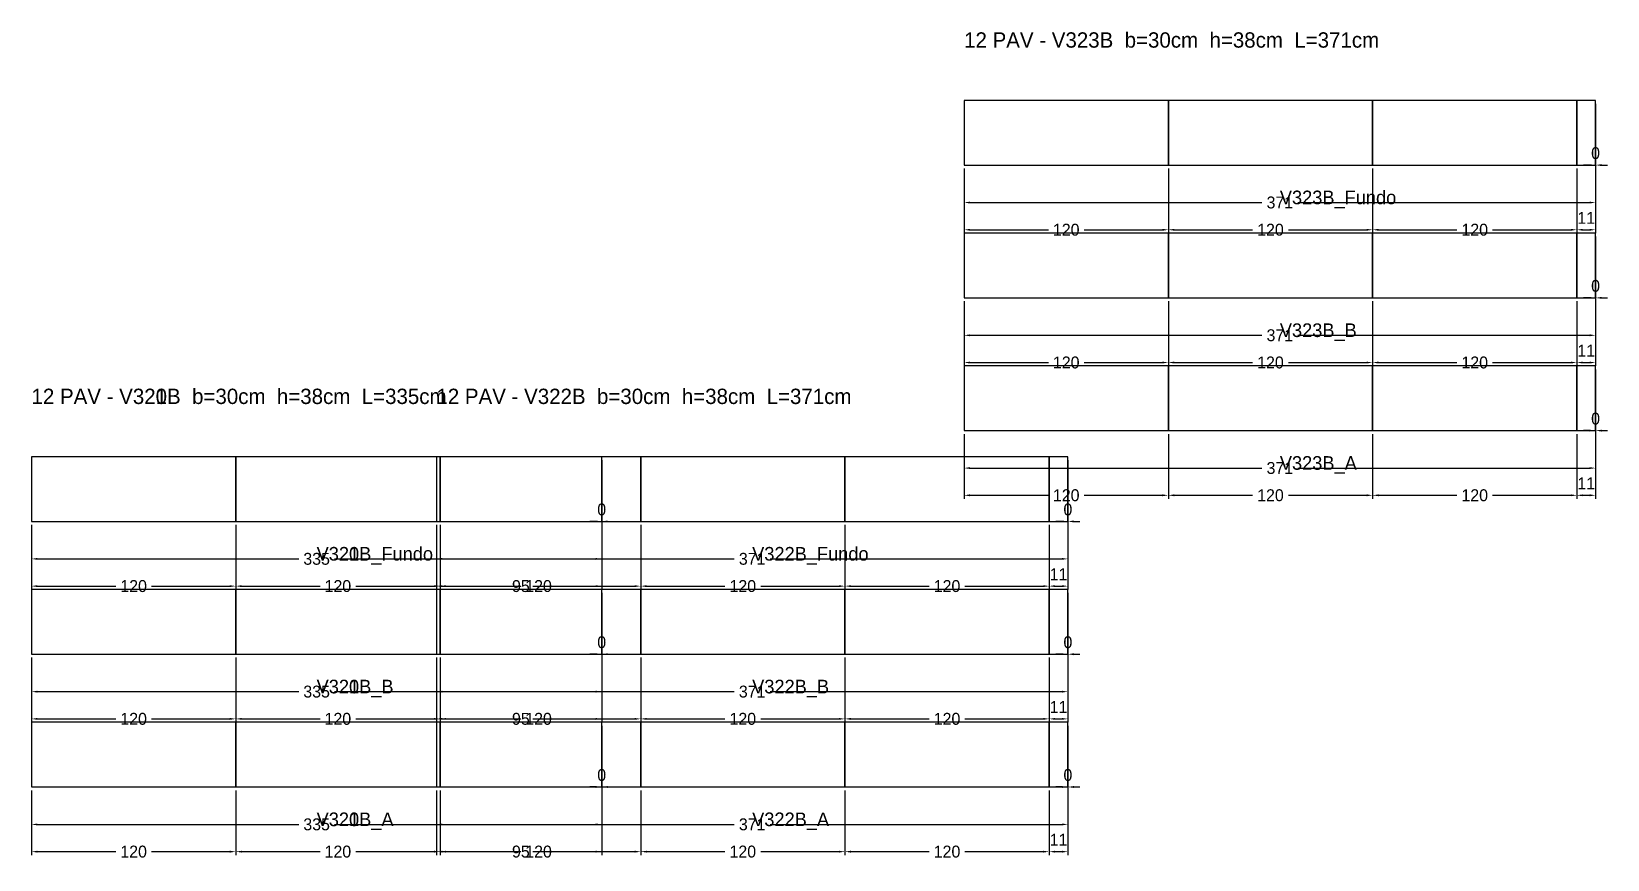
# Model space of a CAD drawing. Header units: metres. Extents: x 180 to 6304, y -9808 to 1664.
# Drawn here: x 2466 to 3392, y 437 to 924 of the extents above; entities that cross this region are included whole.
import ezdxf

# ---------------------------------------------------------------- set-up
doc = ezdxf.new("R2010")
doc.units = ezdxf.units.M
doc.layers.add('COTA', color=3, linetype='Continuous')
doc.dimstyles.new('COTA_VIG', dxfattribs={"dimtxt": 7, "dimasz": 3.5, "dimexe": 2, "dimexo": 2, "dimgap": 1.5, "dimtad": 1, "dimdec": 1, "dimcen": 2.5, "dimclrd": 3, "dimclre": 3, "dimclrt": 3, "dimazin": 3, "dimtfac": 1, "dimtmove": 0, "dimatfit": 3})

msp = doc.modelspace()

# ---------------------------------------------------------------- texts
at = {"layer": 'NOMENCLATURA', "char_height": 9, "attachment_point": 1}
for s, insert in [('12 PAV - V323B  b=30cm  h=38cm  L=371cm', (3014.14, 923.17)), ('12 PAV - V320B  b=30cm  h=38cm  L=335cm', (2466.21, 713.81)), ('12 PAV - V321B  b=30cm  h=38cm  L=335cm', (2466.21, 713.81)), ('12 PAV - V322B  b=30cm  h=38cm  L=371cm', (2704.11, 713.81))]:
    msp.add_mtext(s, dxfattribs=dict(at, insert=insert))
at = {"layer": 'Texto Secao', "char_height": 8, "attachment_point": 1}
for s, insert in [('V323B_Fundo', (3199.64, 830.17)), ('V323B_B', (3199.64, 752.17)), ('V323B_A', (3199.64, 674.17)), ('V320B_Fundo', (2633.71, 620.81)), ('V321B_Fundo', (2633.71, 620.81)), ('V322B_Fundo', (2889.61, 620.81)), ('V320B_B', (2633.71, 542.81)), ('V321B_B', (2633.71, 542.81)), ('V322B_B', (2889.61, 542.81)), ('V320B_A', (2633.71, 464.81)), ('V321B_A', (2633.71, 464.81)), ('V322B_A', (2889.61, 464.81))]:
    msp.add_mtext(s, dxfattribs=dict(at, insert=insert))

# ---------------------------------------------------------------- blocks, each defined once
blk = doc.blocks.new('_CLOSEDFILLED')
at = {"color": 0, "linetype": 'BYBLOCK'}
blk.add_solid([(-1, 0.16), (0, 0), (-1, -0.16)], dxfattribs=at)
blk = doc.blocks.new('*D133')
at = {"color": 3}
for p, q in [((2466.21, 477.81), (2466.21, 455.81)), ((2801.21, 477.81), (2801.21, 455.81)), ((2469.71, 457.81), (2623.21, 457.81)), ((2644.21, 457.81), (2797.71, 457.81))]:
    blk.add_line(p, q, dxfattribs=at)
at = {"layer": 'Defpoints'}
for p in [(2466.21, 479.81), (2801.21, 479.81), (2466.21, 457.81)]:
    blk.add_point(p, dxfattribs=at)
at = {"layer": 'COTA', "color": 3, "xscale": 3.5, "yscale": 3.5, "rotation": 180}
blk.add_blockref('_CLOSEDFILLED', (2466.21, 457.81), dxfattribs=at)
at = {"layer": 'COTA', "color": 3, "xscale": 3.5, "yscale": 3.5}
blk.add_blockref('_CLOSEDFILLED', (2801.21, 457.81), dxfattribs=at)
at = {"layer": 'COTA', "color": 3, "insert": (2633.71, 457.81), "char_height": 7, "attachment_point": 5}
blk.add_mtext('335', dxfattribs=at)
blk = doc.blocks.new('*D134')
at = {"color": 3}
for p, q in [((2466.21, 477.81), (2466.21, 439.81)), ((2586.21, 477.81), (2586.21, 439.81)), ((2469.71, 441.81), (2515.71, 441.81)), ((2536.71, 441.81), (2582.71, 441.81))]:
    blk.add_line(p, q, dxfattribs=at)
at = {"layer": 'Defpoints'}
for p in [(2466.21, 479.81), (2586.21, 479.81), (2466.21, 441.81)]:
    blk.add_point(p, dxfattribs=at)
at = {"layer": 'COTA', "color": 3, "xscale": 3.5, "yscale": 3.5, "rotation": 180}
blk.add_blockref('_CLOSEDFILLED', (2466.21, 441.81), dxfattribs=at)
at = {"layer": 'COTA', "color": 3, "xscale": 3.5, "yscale": 3.5}
blk.add_blockref('_CLOSEDFILLED', (2586.21, 441.81), dxfattribs=at)
at = {"layer": 'COTA', "color": 3, "insert": (2526.21, 441.81), "char_height": 7, "attachment_point": 5}
blk.add_mtext('120', dxfattribs=at)
blk = doc.blocks.new('*D135')
at = {"color": 3}
for p, q in [((2586.21, 477.81), (2586.21, 439.81)), ((2706.21, 477.81), (2706.21, 439.81)), ((2589.71, 441.81), (2635.71, 441.81)), ((2656.71, 441.81), (2702.71, 441.81))]:
    blk.add_line(p, q, dxfattribs=at)
at = {"layer": 'Defpoints'}
for p in [(2586.21, 479.81), (2706.21, 479.81), (2586.21, 441.81)]:
    blk.add_point(p, dxfattribs=at)
at = {"layer": 'COTA', "color": 3, "xscale": 3.5, "yscale": 3.5, "rotation": 180}
blk.add_blockref('_CLOSEDFILLED', (2586.21, 441.81), dxfattribs=at)
at = {"layer": 'COTA', "color": 3, "xscale": 3.5, "yscale": 3.5}
blk.add_blockref('_CLOSEDFILLED', (2706.21, 441.81), dxfattribs=at)
at = {"layer": 'COTA', "color": 3, "insert": (2646.21, 441.81), "char_height": 7, "attachment_point": 5}
blk.add_mtext('120', dxfattribs=at)
blk = doc.blocks.new('*D136')
at = {"color": 3}
for p, q in [((2706.21, 477.81), (2706.21, 439.81)), ((2801.21, 477.81), (2801.21, 439.81)), ((2709.71, 441.81), (2746.71, 441.81)), ((2760.71, 441.81), (2797.71, 441.81))]:
    blk.add_line(p, q, dxfattribs=at)
at = {"layer": 'Defpoints'}
for p in [(2706.21, 479.81), (2801.21, 479.81), (2706.21, 441.81)]:
    blk.add_point(p, dxfattribs=at)
at = {"layer": 'COTA', "color": 3, "xscale": 3.5, "yscale": 3.5, "rotation": 180}
blk.add_blockref('_CLOSEDFILLED', (2706.21, 441.81), dxfattribs=at)
at = {"layer": 'COTA', "color": 3, "xscale": 3.5, "yscale": 3.5}
blk.add_blockref('_CLOSEDFILLED', (2801.21, 441.81), dxfattribs=at)
at = {"layer": 'COTA', "color": 3, "insert": (2753.71, 441.81), "char_height": 7, "attachment_point": 5}
blk.add_mtext('95', dxfattribs=at)
blk = doc.blocks.new('*D138')
at = {"color": 3}
for p, q in [((2466.21, 555.81), (2466.21, 533.81)), ((2801.21, 555.81), (2801.21, 533.81)), ((2469.71, 535.81), (2623.21, 535.81)), ((2644.21, 535.81), (2797.71, 535.81))]:
    blk.add_line(p, q, dxfattribs=at)
at = {"layer": 'Defpoints'}
for p in [(2466.21, 557.81), (2801.21, 557.81), (2466.21, 535.81)]:
    blk.add_point(p, dxfattribs=at)
at = {"layer": 'COTA', "color": 3, "xscale": 3.5, "yscale": 3.5, "rotation": 180}
blk.add_blockref('_CLOSEDFILLED', (2466.21, 535.81), dxfattribs=at)
at = {"layer": 'COTA', "color": 3, "xscale": 3.5, "yscale": 3.5}
blk.add_blockref('_CLOSEDFILLED', (2801.21, 535.81), dxfattribs=at)
at = {"layer": 'COTA', "color": 3, "insert": (2633.71, 535.81), "char_height": 7, "attachment_point": 5}
blk.add_mtext('335', dxfattribs=at)
blk = doc.blocks.new('*D139')
at = {"color": 3}
for p, q in [((2466.21, 555.81), (2466.21, 517.81)), ((2586.21, 555.81), (2586.21, 517.81)), ((2469.71, 519.81), (2515.71, 519.81)), ((2536.71, 519.81), (2582.71, 519.81))]:
    blk.add_line(p, q, dxfattribs=at)
at = {"layer": 'Defpoints'}
for p in [(2466.21, 557.81), (2586.21, 557.81), (2466.21, 519.81)]:
    blk.add_point(p, dxfattribs=at)
at = {"layer": 'COTA', "color": 3, "xscale": 3.5, "yscale": 3.5, "rotation": 180}
blk.add_blockref('_CLOSEDFILLED', (2466.21, 519.81), dxfattribs=at)
at = {"layer": 'COTA', "color": 3, "xscale": 3.5, "yscale": 3.5}
blk.add_blockref('_CLOSEDFILLED', (2586.21, 519.81), dxfattribs=at)
at = {"layer": 'COTA', "color": 3, "insert": (2526.21, 519.81), "char_height": 7, "attachment_point": 5}
blk.add_mtext('120', dxfattribs=at)
blk = doc.blocks.new('*D140')
at = {"color": 3}
for p, q in [((2586.21, 555.81), (2586.21, 517.81)), ((2706.21, 555.81), (2706.21, 517.81)), ((2589.71, 519.81), (2635.71, 519.81)), ((2656.71, 519.81), (2702.71, 519.81))]:
    blk.add_line(p, q, dxfattribs=at)
at = {"layer": 'Defpoints'}
for p in [(2586.21, 557.81), (2706.21, 557.81), (2586.21, 519.81)]:
    blk.add_point(p, dxfattribs=at)
at = {"layer": 'COTA', "color": 3, "xscale": 3.5, "yscale": 3.5, "rotation": 180}
blk.add_blockref('_CLOSEDFILLED', (2586.21, 519.81), dxfattribs=at)
at = {"layer": 'COTA', "color": 3, "xscale": 3.5, "yscale": 3.5}
blk.add_blockref('_CLOSEDFILLED', (2706.21, 519.81), dxfattribs=at)
at = {"layer": 'COTA', "color": 3, "insert": (2646.21, 519.81), "char_height": 7, "attachment_point": 5}
blk.add_mtext('120', dxfattribs=at)
blk = doc.blocks.new('*D141')
at = {"color": 3}
for p, q in [((2706.21, 555.81), (2706.21, 517.81)), ((2801.21, 555.81), (2801.21, 517.81)), ((2709.71, 519.81), (2746.71, 519.81)), ((2760.71, 519.81), (2797.71, 519.81))]:
    blk.add_line(p, q, dxfattribs=at)
at = {"layer": 'Defpoints'}
for p in [(2706.21, 557.81), (2801.21, 557.81), (2706.21, 519.81)]:
    blk.add_point(p, dxfattribs=at)
at = {"layer": 'COTA', "color": 3, "xscale": 3.5, "yscale": 3.5, "rotation": 180}
blk.add_blockref('_CLOSEDFILLED', (2706.21, 519.81), dxfattribs=at)
at = {"layer": 'COTA', "color": 3, "xscale": 3.5, "yscale": 3.5}
blk.add_blockref('_CLOSEDFILLED', (2801.21, 519.81), dxfattribs=at)
at = {"layer": 'COTA', "color": 3, "insert": (2753.71, 519.81), "char_height": 7, "attachment_point": 5}
blk.add_mtext('95', dxfattribs=at)
blk = doc.blocks.new('*D143')
at = {"color": 3}
for p, q in [((2466.21, 633.81), (2466.21, 611.81)), ((2801.21, 633.81), (2801.21, 611.81)), ((2469.71, 613.81), (2623.21, 613.81)), ((2644.21, 613.81), (2797.71, 613.81))]:
    blk.add_line(p, q, dxfattribs=at)
at = {"layer": 'Defpoints'}
for p in [(2466.21, 635.81), (2801.21, 635.81), (2466.21, 613.81)]:
    blk.add_point(p, dxfattribs=at)
at = {"layer": 'COTA', "color": 3, "xscale": 3.5, "yscale": 3.5, "rotation": 180}
blk.add_blockref('_CLOSEDFILLED', (2466.21, 613.81), dxfattribs=at)
at = {"layer": 'COTA', "color": 3, "xscale": 3.5, "yscale": 3.5}
blk.add_blockref('_CLOSEDFILLED', (2801.21, 613.81), dxfattribs=at)
at = {"layer": 'COTA', "color": 3, "insert": (2633.71, 613.81), "char_height": 7, "attachment_point": 5}
blk.add_mtext('335', dxfattribs=at)
blk = doc.blocks.new('*D144')
at = {"color": 3}
for p, q in [((2466.21, 633.81), (2466.21, 595.81)), ((2586.21, 633.81), (2586.21, 595.81)), ((2469.71, 597.81), (2515.71, 597.81)), ((2536.71, 597.81), (2582.71, 597.81))]:
    blk.add_line(p, q, dxfattribs=at)
at = {"layer": 'Defpoints'}
for p in [(2466.21, 635.81), (2586.21, 635.81), (2466.21, 597.81)]:
    blk.add_point(p, dxfattribs=at)
at = {"layer": 'COTA', "color": 3, "xscale": 3.5, "yscale": 3.5, "rotation": 180}
blk.add_blockref('_CLOSEDFILLED', (2466.21, 597.81), dxfattribs=at)
at = {"layer": 'COTA', "color": 3, "xscale": 3.5, "yscale": 3.5}
blk.add_blockref('_CLOSEDFILLED', (2586.21, 597.81), dxfattribs=at)
at = {"layer": 'COTA', "color": 3, "insert": (2526.21, 597.81), "char_height": 7, "attachment_point": 5}
blk.add_mtext('120', dxfattribs=at)
blk = doc.blocks.new('*D145')
at = {"color": 3}
for p, q in [((2586.21, 633.81), (2586.21, 595.81)), ((2706.21, 633.81), (2706.21, 595.81)), ((2589.71, 597.81), (2635.71, 597.81)), ((2656.71, 597.81), (2702.71, 597.81))]:
    blk.add_line(p, q, dxfattribs=at)
at = {"layer": 'Defpoints'}
for p in [(2586.21, 635.81), (2706.21, 635.81), (2586.21, 597.81)]:
    blk.add_point(p, dxfattribs=at)
at = {"layer": 'COTA', "color": 3, "xscale": 3.5, "yscale": 3.5, "rotation": 180}
blk.add_blockref('_CLOSEDFILLED', (2586.21, 597.81), dxfattribs=at)
at = {"layer": 'COTA', "color": 3, "xscale": 3.5, "yscale": 3.5}
blk.add_blockref('_CLOSEDFILLED', (2706.21, 597.81), dxfattribs=at)
at = {"layer": 'COTA', "color": 3, "insert": (2646.21, 597.81), "char_height": 7, "attachment_point": 5}
blk.add_mtext('120', dxfattribs=at)
blk = doc.blocks.new('*D146')
at = {"color": 3}
for p, q in [((2706.21, 633.81), (2706.21, 595.81)), ((2801.21, 633.81), (2801.21, 595.81)), ((2709.71, 597.81), (2746.71, 597.81)), ((2760.71, 597.81), (2797.71, 597.81))]:
    blk.add_line(p, q, dxfattribs=at)
at = {"layer": 'Defpoints'}
for p in [(2706.21, 635.81), (2801.21, 635.81), (2706.21, 597.81)]:
    blk.add_point(p, dxfattribs=at)
at = {"layer": 'COTA', "color": 3, "xscale": 3.5, "yscale": 3.5, "rotation": 180}
blk.add_blockref('_CLOSEDFILLED', (2706.21, 597.81), dxfattribs=at)
at = {"layer": 'COTA', "color": 3, "xscale": 3.5, "yscale": 3.5}
blk.add_blockref('_CLOSEDFILLED', (2801.21, 597.81), dxfattribs=at)
at = {"layer": 'COTA', "color": 3, "insert": (2753.71, 597.81), "char_height": 7, "attachment_point": 5}
blk.add_mtext('95', dxfattribs=at)
blk = doc.blocks.new('*D148')
at = {"color": 3}
for p, q in [((2466.21, 477.81), (2466.21, 455.81)), ((2801.21, 477.81), (2801.21, 455.81)), ((2469.71, 457.81), (2623.21, 457.81)), ((2644.21, 457.81), (2797.71, 457.81))]:
    blk.add_line(p, q, dxfattribs=at)
at = {"layer": 'Defpoints'}
for p in [(2466.21, 479.81), (2801.21, 479.81), (2466.21, 457.81)]:
    blk.add_point(p, dxfattribs=at)
at = {"layer": 'COTA', "color": 3, "xscale": 3.5, "yscale": 3.5, "rotation": 180}
blk.add_blockref('_CLOSEDFILLED', (2466.21, 457.81), dxfattribs=at)
at = {"layer": 'COTA', "color": 3, "xscale": 3.5, "yscale": 3.5}
blk.add_blockref('_CLOSEDFILLED', (2801.21, 457.81), dxfattribs=at)
at = {"layer": 'COTA', "color": 3, "insert": (2633.71, 457.81), "char_height": 7, "attachment_point": 5}
blk.add_mtext('335', dxfattribs=at)
blk = doc.blocks.new('*D149')
at = {"color": 3}
for p, q in [((2466.21, 477.81), (2466.21, 439.81)), ((2586.21, 477.81), (2586.21, 439.81)), ((2469.71, 441.81), (2515.71, 441.81)), ((2536.71, 441.81), (2582.71, 441.81))]:
    blk.add_line(p, q, dxfattribs=at)
at = {"layer": 'Defpoints'}
for p in [(2466.21, 479.81), (2586.21, 479.81), (2466.21, 441.81)]:
    blk.add_point(p, dxfattribs=at)
at = {"layer": 'COTA', "color": 3, "xscale": 3.5, "yscale": 3.5, "rotation": 180}
blk.add_blockref('_CLOSEDFILLED', (2466.21, 441.81), dxfattribs=at)
at = {"layer": 'COTA', "color": 3, "xscale": 3.5, "yscale": 3.5}
blk.add_blockref('_CLOSEDFILLED', (2586.21, 441.81), dxfattribs=at)
at = {"layer": 'COTA', "color": 3, "insert": (2526.21, 441.81), "char_height": 7, "attachment_point": 5}
blk.add_mtext('120', dxfattribs=at)
blk = doc.blocks.new('*D150')
at = {"color": 3}
for p, q in [((2586.21, 477.81), (2586.21, 439.81)), ((2706.21, 477.81), (2706.21, 439.81)), ((2589.71, 441.81), (2635.71, 441.81)), ((2656.71, 441.81), (2702.71, 441.81))]:
    blk.add_line(p, q, dxfattribs=at)
at = {"layer": 'Defpoints'}
for p in [(2586.21, 479.81), (2706.21, 479.81), (2586.21, 441.81)]:
    blk.add_point(p, dxfattribs=at)
at = {"layer": 'COTA', "color": 3, "xscale": 3.5, "yscale": 3.5, "rotation": 180}
blk.add_blockref('_CLOSEDFILLED', (2586.21, 441.81), dxfattribs=at)
at = {"layer": 'COTA', "color": 3, "xscale": 3.5, "yscale": 3.5}
blk.add_blockref('_CLOSEDFILLED', (2706.21, 441.81), dxfattribs=at)
at = {"layer": 'COTA', "color": 3, "insert": (2646.21, 441.81), "char_height": 7, "attachment_point": 5}
blk.add_mtext('120', dxfattribs=at)
blk = doc.blocks.new('*D151')
at = {"color": 3}
for p, q in [((2706.21, 477.81), (2706.21, 439.81)), ((2801.21, 477.81), (2801.21, 439.81)), ((2709.71, 441.81), (2746.71, 441.81)), ((2760.71, 441.81), (2797.71, 441.81))]:
    blk.add_line(p, q, dxfattribs=at)
at = {"layer": 'Defpoints'}
for p in [(2706.21, 479.81), (2801.21, 479.81), (2706.21, 441.81)]:
    blk.add_point(p, dxfattribs=at)
at = {"layer": 'COTA', "color": 3, "xscale": 3.5, "yscale": 3.5, "rotation": 180}
blk.add_blockref('_CLOSEDFILLED', (2706.21, 441.81), dxfattribs=at)
at = {"layer": 'COTA', "color": 3, "xscale": 3.5, "yscale": 3.5}
blk.add_blockref('_CLOSEDFILLED', (2801.21, 441.81), dxfattribs=at)
at = {"layer": 'COTA', "color": 3, "insert": (2753.71, 441.81), "char_height": 7, "attachment_point": 5}
blk.add_mtext('95', dxfattribs=at)
blk = doc.blocks.new('*D153')
at = {"color": 3}
for p, q in [((2466.21, 555.81), (2466.21, 533.81)), ((2801.21, 555.81), (2801.21, 533.81)), ((2469.71, 535.81), (2623.21, 535.81)), ((2644.21, 535.81), (2797.71, 535.81))]:
    blk.add_line(p, q, dxfattribs=at)
at = {"layer": 'Defpoints'}
for p in [(2466.21, 557.81), (2801.21, 557.81), (2466.21, 535.81)]:
    blk.add_point(p, dxfattribs=at)
at = {"layer": 'COTA', "color": 3, "xscale": 3.5, "yscale": 3.5, "rotation": 180}
blk.add_blockref('_CLOSEDFILLED', (2466.21, 535.81), dxfattribs=at)
at = {"layer": 'COTA', "color": 3, "xscale": 3.5, "yscale": 3.5}
blk.add_blockref('_CLOSEDFILLED', (2801.21, 535.81), dxfattribs=at)
at = {"layer": 'COTA', "color": 3, "insert": (2633.71, 535.81), "char_height": 7, "attachment_point": 5}
blk.add_mtext('335', dxfattribs=at)
blk = doc.blocks.new('*D154')
at = {"color": 3}
for p, q in [((2466.21, 555.81), (2466.21, 517.81)), ((2586.21, 555.81), (2586.21, 517.81)), ((2469.71, 519.81), (2515.71, 519.81)), ((2536.71, 519.81), (2582.71, 519.81))]:
    blk.add_line(p, q, dxfattribs=at)
at = {"layer": 'Defpoints'}
for p in [(2466.21, 557.81), (2586.21, 557.81), (2466.21, 519.81)]:
    blk.add_point(p, dxfattribs=at)
at = {"layer": 'COTA', "color": 3, "xscale": 3.5, "yscale": 3.5, "rotation": 180}
blk.add_blockref('_CLOSEDFILLED', (2466.21, 519.81), dxfattribs=at)
at = {"layer": 'COTA', "color": 3, "xscale": 3.5, "yscale": 3.5}
blk.add_blockref('_CLOSEDFILLED', (2586.21, 519.81), dxfattribs=at)
at = {"layer": 'COTA', "color": 3, "insert": (2526.21, 519.81), "char_height": 7, "attachment_point": 5}
blk.add_mtext('120', dxfattribs=at)
blk = doc.blocks.new('*D155')
at = {"color": 3}
for p, q in [((2586.21, 555.81), (2586.21, 517.81)), ((2706.21, 555.81), (2706.21, 517.81)), ((2589.71, 519.81), (2635.71, 519.81)), ((2656.71, 519.81), (2702.71, 519.81))]:
    blk.add_line(p, q, dxfattribs=at)
at = {"layer": 'Defpoints'}
for p in [(2586.21, 557.81), (2706.21, 557.81), (2586.21, 519.81)]:
    blk.add_point(p, dxfattribs=at)
at = {"layer": 'COTA', "color": 3, "xscale": 3.5, "yscale": 3.5, "rotation": 180}
blk.add_blockref('_CLOSEDFILLED', (2586.21, 519.81), dxfattribs=at)
at = {"layer": 'COTA', "color": 3, "xscale": 3.5, "yscale": 3.5}
blk.add_blockref('_CLOSEDFILLED', (2706.21, 519.81), dxfattribs=at)
at = {"layer": 'COTA', "color": 3, "insert": (2646.21, 519.81), "char_height": 7, "attachment_point": 5}
blk.add_mtext('120', dxfattribs=at)
blk = doc.blocks.new('*D156')
at = {"color": 3}
for p, q in [((2706.21, 555.81), (2706.21, 517.81)), ((2801.21, 555.81), (2801.21, 517.81)), ((2709.71, 519.81), (2746.71, 519.81)), ((2760.71, 519.81), (2797.71, 519.81))]:
    blk.add_line(p, q, dxfattribs=at)
at = {"layer": 'Defpoints'}
for p in [(2706.21, 557.81), (2801.21, 557.81), (2706.21, 519.81)]:
    blk.add_point(p, dxfattribs=at)
at = {"layer": 'COTA', "color": 3, "xscale": 3.5, "yscale": 3.5, "rotation": 180}
blk.add_blockref('_CLOSEDFILLED', (2706.21, 519.81), dxfattribs=at)
at = {"layer": 'COTA', "color": 3, "xscale": 3.5, "yscale": 3.5}
blk.add_blockref('_CLOSEDFILLED', (2801.21, 519.81), dxfattribs=at)
at = {"layer": 'COTA', "color": 3, "insert": (2753.71, 519.81), "char_height": 7, "attachment_point": 5}
blk.add_mtext('95', dxfattribs=at)
blk = doc.blocks.new('*D158')
at = {"color": 3}
for p, q in [((2466.21, 633.81), (2466.21, 611.81)), ((2801.21, 633.81), (2801.21, 611.81)), ((2469.71, 613.81), (2623.21, 613.81)), ((2644.21, 613.81), (2797.71, 613.81))]:
    blk.add_line(p, q, dxfattribs=at)
at = {"layer": 'Defpoints'}
for p in [(2466.21, 635.81), (2801.21, 635.81), (2466.21, 613.81)]:
    blk.add_point(p, dxfattribs=at)
at = {"layer": 'COTA', "color": 3, "xscale": 3.5, "yscale": 3.5, "rotation": 180}
blk.add_blockref('_CLOSEDFILLED', (2466.21, 613.81), dxfattribs=at)
at = {"layer": 'COTA', "color": 3, "xscale": 3.5, "yscale": 3.5}
blk.add_blockref('_CLOSEDFILLED', (2801.21, 613.81), dxfattribs=at)
at = {"layer": 'COTA', "color": 3, "insert": (2633.71, 613.81), "char_height": 7, "attachment_point": 5}
blk.add_mtext('335', dxfattribs=at)
blk = doc.blocks.new('*D159')
at = {"color": 3}
for p, q in [((2466.21, 633.81), (2466.21, 595.81)), ((2586.21, 633.81), (2586.21, 595.81)), ((2469.71, 597.81), (2515.71, 597.81)), ((2536.71, 597.81), (2582.71, 597.81))]:
    blk.add_line(p, q, dxfattribs=at)
at = {"layer": 'Defpoints'}
for p in [(2466.21, 635.81), (2586.21, 635.81), (2466.21, 597.81)]:
    blk.add_point(p, dxfattribs=at)
at = {"layer": 'COTA', "color": 3, "xscale": 3.5, "yscale": 3.5, "rotation": 180}
blk.add_blockref('_CLOSEDFILLED', (2466.21, 597.81), dxfattribs=at)
at = {"layer": 'COTA', "color": 3, "xscale": 3.5, "yscale": 3.5}
blk.add_blockref('_CLOSEDFILLED', (2586.21, 597.81), dxfattribs=at)
at = {"layer": 'COTA', "color": 3, "insert": (2526.21, 597.81), "char_height": 7, "attachment_point": 5}
blk.add_mtext('120', dxfattribs=at)
blk = doc.blocks.new('*D160')
at = {"color": 3}
for p, q in [((2586.21, 633.81), (2586.21, 595.81)), ((2706.21, 633.81), (2706.21, 595.81)), ((2589.71, 597.81), (2635.71, 597.81)), ((2656.71, 597.81), (2702.71, 597.81))]:
    blk.add_line(p, q, dxfattribs=at)
at = {"layer": 'Defpoints'}
for p in [(2586.21, 635.81), (2706.21, 635.81), (2586.21, 597.81)]:
    blk.add_point(p, dxfattribs=at)
at = {"layer": 'COTA', "color": 3, "xscale": 3.5, "yscale": 3.5, "rotation": 180}
blk.add_blockref('_CLOSEDFILLED', (2586.21, 597.81), dxfattribs=at)
at = {"layer": 'COTA', "color": 3, "xscale": 3.5, "yscale": 3.5}
blk.add_blockref('_CLOSEDFILLED', (2706.21, 597.81), dxfattribs=at)
at = {"layer": 'COTA', "color": 3, "insert": (2646.21, 597.81), "char_height": 7, "attachment_point": 5}
blk.add_mtext('120', dxfattribs=at)
blk = doc.blocks.new('*D161')
at = {"color": 3}
for p, q in [((2706.21, 633.81), (2706.21, 595.81)), ((2801.21, 633.81), (2801.21, 595.81)), ((2709.71, 597.81), (2746.71, 597.81)), ((2760.71, 597.81), (2797.71, 597.81))]:
    blk.add_line(p, q, dxfattribs=at)
at = {"layer": 'Defpoints'}
for p in [(2706.21, 635.81), (2801.21, 635.81), (2706.21, 597.81)]:
    blk.add_point(p, dxfattribs=at)
at = {"layer": 'COTA', "color": 3, "xscale": 3.5, "yscale": 3.5, "rotation": 180}
blk.add_blockref('_CLOSEDFILLED', (2706.21, 597.81), dxfattribs=at)
at = {"layer": 'COTA', "color": 3, "xscale": 3.5, "yscale": 3.5}
blk.add_blockref('_CLOSEDFILLED', (2801.21, 597.81), dxfattribs=at)
at = {"layer": 'COTA', "color": 3, "insert": (2753.71, 597.81), "char_height": 7, "attachment_point": 5}
blk.add_mtext('95', dxfattribs=at)
blk = doc.blocks.new('*D187')
at = {"color": 3}
for p, q in [((2704.11, 477.81), (2704.11, 455.81)), ((3075.11, 477.81), (3075.11, 455.81)), ((2707.61, 457.81), (2879.11, 457.81)), ((2900.11, 457.81), (3071.61, 457.81))]:
    blk.add_line(p, q, dxfattribs=at)
at = {"layer": 'Defpoints'}
for p in [(2704.11, 479.81), (3075.11, 479.81), (2704.11, 457.81)]:
    blk.add_point(p, dxfattribs=at)
at = {"layer": 'COTA', "color": 3, "xscale": 3.5, "yscale": 3.5, "rotation": 180}
blk.add_blockref('_CLOSEDFILLED', (2704.11, 457.81), dxfattribs=at)
at = {"layer": 'COTA', "color": 3, "xscale": 3.5, "yscale": 3.5}
blk.add_blockref('_CLOSEDFILLED', (3075.11, 457.81), dxfattribs=at)
at = {"layer": 'COTA', "color": 3, "insert": (2889.61, 457.81), "char_height": 7, "attachment_point": 5}
blk.add_mtext('371', dxfattribs=at)
blk = doc.blocks.new('*D188')
at = {"color": 3}
for p, q in [((2704.11, 477.81), (2704.11, 439.81)), ((2824.11, 477.81), (2824.11, 439.81)), ((2707.61, 441.81), (2753.61, 441.81)), ((2774.61, 441.81), (2820.61, 441.81))]:
    blk.add_line(p, q, dxfattribs=at)
at = {"layer": 'Defpoints'}
for p in [(2704.11, 479.81), (2824.11, 479.81), (2704.11, 441.81)]:
    blk.add_point(p, dxfattribs=at)
at = {"layer": 'COTA', "color": 3, "xscale": 3.5, "yscale": 3.5, "rotation": 180}
blk.add_blockref('_CLOSEDFILLED', (2704.11, 441.81), dxfattribs=at)
at = {"layer": 'COTA', "color": 3, "xscale": 3.5, "yscale": 3.5}
blk.add_blockref('_CLOSEDFILLED', (2824.11, 441.81), dxfattribs=at)
at = {"layer": 'COTA', "color": 3, "insert": (2764.11, 441.81), "char_height": 7, "attachment_point": 5}
blk.add_mtext('120', dxfattribs=at)
blk = doc.blocks.new('*D189')
at = {"color": 3}
for p, q in [((2824.11, 477.81), (2824.11, 439.81)), ((2944.11, 477.81), (2944.11, 439.81)), ((2827.61, 441.81), (2873.61, 441.81)), ((2894.61, 441.81), (2940.61, 441.81))]:
    blk.add_line(p, q, dxfattribs=at)
at = {"layer": 'Defpoints'}
for p in [(2824.11, 479.81), (2944.11, 479.81), (2824.11, 441.81)]:
    blk.add_point(p, dxfattribs=at)
at = {"layer": 'COTA', "color": 3, "xscale": 3.5, "yscale": 3.5, "rotation": 180}
blk.add_blockref('_CLOSEDFILLED', (2824.11, 441.81), dxfattribs=at)
at = {"layer": 'COTA', "color": 3, "xscale": 3.5, "yscale": 3.5}
blk.add_blockref('_CLOSEDFILLED', (2944.11, 441.81), dxfattribs=at)
at = {"layer": 'COTA', "color": 3, "insert": (2884.11, 441.81), "char_height": 7, "attachment_point": 5}
blk.add_mtext('120', dxfattribs=at)
blk = doc.blocks.new('*D190')
at = {"color": 3}
for p, q in [((2944.11, 477.81), (2944.11, 439.81)), ((3064.11, 477.81), (3064.11, 439.81)), ((2947.61, 441.81), (2993.61, 441.81)), ((3014.61, 441.81), (3060.61, 441.81))]:
    blk.add_line(p, q, dxfattribs=at)
at = {"layer": 'Defpoints'}
for p in [(2944.11, 479.81), (3064.11, 479.81), (2944.11, 441.81)]:
    blk.add_point(p, dxfattribs=at)
at = {"layer": 'COTA', "color": 3, "xscale": 3.5, "yscale": 3.5, "rotation": 180}
blk.add_blockref('_CLOSEDFILLED', (2944.11, 441.81), dxfattribs=at)
at = {"layer": 'COTA', "color": 3, "xscale": 3.5, "yscale": 3.5}
blk.add_blockref('_CLOSEDFILLED', (3064.11, 441.81), dxfattribs=at)
at = {"layer": 'COTA', "color": 3, "insert": (3004.11, 441.81), "char_height": 7, "attachment_point": 5}
blk.add_mtext('120', dxfattribs=at)
blk = doc.blocks.new('*D193')
at = {"color": 3}
for p, q in [((2704.11, 555.81), (2704.11, 533.81)), ((3075.11, 555.81), (3075.11, 533.81)), ((2707.61, 535.81), (2879.11, 535.81)), ((2900.11, 535.81), (3071.61, 535.81))]:
    blk.add_line(p, q, dxfattribs=at)
at = {"layer": 'Defpoints'}
for p in [(2704.11, 557.81), (3075.11, 557.81), (2704.11, 535.81)]:
    blk.add_point(p, dxfattribs=at)
at = {"layer": 'COTA', "color": 3, "xscale": 3.5, "yscale": 3.5, "rotation": 180}
blk.add_blockref('_CLOSEDFILLED', (2704.11, 535.81), dxfattribs=at)
at = {"layer": 'COTA', "color": 3, "xscale": 3.5, "yscale": 3.5}
blk.add_blockref('_CLOSEDFILLED', (3075.11, 535.81), dxfattribs=at)
at = {"layer": 'COTA', "color": 3, "insert": (2889.61, 535.81), "char_height": 7, "attachment_point": 5}
blk.add_mtext('371', dxfattribs=at)
blk = doc.blocks.new('*D194')
at = {"color": 3}
for p, q in [((2704.11, 555.81), (2704.11, 517.81)), ((2824.11, 555.81), (2824.11, 517.81)), ((2707.61, 519.81), (2753.61, 519.81)), ((2774.61, 519.81), (2820.61, 519.81))]:
    blk.add_line(p, q, dxfattribs=at)
at = {"layer": 'Defpoints'}
for p in [(2704.11, 557.81), (2824.11, 557.81), (2704.11, 519.81)]:
    blk.add_point(p, dxfattribs=at)
at = {"layer": 'COTA', "color": 3, "xscale": 3.5, "yscale": 3.5, "rotation": 180}
blk.add_blockref('_CLOSEDFILLED', (2704.11, 519.81), dxfattribs=at)
at = {"layer": 'COTA', "color": 3, "xscale": 3.5, "yscale": 3.5}
blk.add_blockref('_CLOSEDFILLED', (2824.11, 519.81), dxfattribs=at)
at = {"layer": 'COTA', "color": 3, "insert": (2764.11, 519.81), "char_height": 7, "attachment_point": 5}
blk.add_mtext('120', dxfattribs=at)
blk = doc.blocks.new('*D195')
at = {"color": 3}
for p, q in [((2824.11, 555.81), (2824.11, 517.81)), ((2944.11, 555.81), (2944.11, 517.81)), ((2827.61, 519.81), (2873.61, 519.81)), ((2894.61, 519.81), (2940.61, 519.81))]:
    blk.add_line(p, q, dxfattribs=at)
at = {"layer": 'Defpoints'}
for p in [(2824.11, 557.81), (2944.11, 557.81), (2824.11, 519.81)]:
    blk.add_point(p, dxfattribs=at)
at = {"layer": 'COTA', "color": 3, "xscale": 3.5, "yscale": 3.5, "rotation": 180}
blk.add_blockref('_CLOSEDFILLED', (2824.11, 519.81), dxfattribs=at)
at = {"layer": 'COTA', "color": 3, "xscale": 3.5, "yscale": 3.5}
blk.add_blockref('_CLOSEDFILLED', (2944.11, 519.81), dxfattribs=at)
at = {"layer": 'COTA', "color": 3, "insert": (2884.11, 519.81), "char_height": 7, "attachment_point": 5}
blk.add_mtext('120', dxfattribs=at)
blk = doc.blocks.new('*D196')
at = {"color": 3}
for p, q in [((2944.11, 555.81), (2944.11, 517.81)), ((3064.11, 555.81), (3064.11, 517.81)), ((2947.61, 519.81), (2993.61, 519.81)), ((3014.61, 519.81), (3060.61, 519.81))]:
    blk.add_line(p, q, dxfattribs=at)
at = {"layer": 'Defpoints'}
for p in [(2944.11, 557.81), (3064.11, 557.81), (2944.11, 519.81)]:
    blk.add_point(p, dxfattribs=at)
at = {"layer": 'COTA', "color": 3, "xscale": 3.5, "yscale": 3.5, "rotation": 180}
blk.add_blockref('_CLOSEDFILLED', (2944.11, 519.81), dxfattribs=at)
at = {"layer": 'COTA', "color": 3, "xscale": 3.5, "yscale": 3.5}
blk.add_blockref('_CLOSEDFILLED', (3064.11, 519.81), dxfattribs=at)
at = {"layer": 'COTA', "color": 3, "insert": (3004.11, 519.81), "char_height": 7, "attachment_point": 5}
blk.add_mtext('120', dxfattribs=at)
blk = doc.blocks.new('*D199')
at = {"color": 3}
for p, q in [((2704.11, 633.81), (2704.11, 611.81)), ((3075.11, 633.81), (3075.11, 611.81)), ((2707.61, 613.81), (2879.11, 613.81)), ((2900.11, 613.81), (3071.61, 613.81))]:
    blk.add_line(p, q, dxfattribs=at)
at = {"layer": 'Defpoints'}
for p in [(2704.11, 635.81), (3075.11, 635.81), (2704.11, 613.81)]:
    blk.add_point(p, dxfattribs=at)
at = {"layer": 'COTA', "color": 3, "xscale": 3.5, "yscale": 3.5, "rotation": 180}
blk.add_blockref('_CLOSEDFILLED', (2704.11, 613.81), dxfattribs=at)
at = {"layer": 'COTA', "color": 3, "xscale": 3.5, "yscale": 3.5}
blk.add_blockref('_CLOSEDFILLED', (3075.11, 613.81), dxfattribs=at)
at = {"layer": 'COTA', "color": 3, "insert": (2889.61, 613.81), "char_height": 7, "attachment_point": 5}
blk.add_mtext('371', dxfattribs=at)
blk = doc.blocks.new('*D200')
at = {"color": 3}
for p, q in [((2704.11, 633.81), (2704.11, 595.81)), ((2824.11, 633.81), (2824.11, 595.81)), ((2707.61, 597.81), (2753.61, 597.81)), ((2774.61, 597.81), (2820.61, 597.81))]:
    blk.add_line(p, q, dxfattribs=at)
at = {"layer": 'Defpoints'}
for p in [(2704.11, 635.81), (2824.11, 635.81), (2704.11, 597.81)]:
    blk.add_point(p, dxfattribs=at)
at = {"layer": 'COTA', "color": 3, "xscale": 3.5, "yscale": 3.5, "rotation": 180}
blk.add_blockref('_CLOSEDFILLED', (2704.11, 597.81), dxfattribs=at)
at = {"layer": 'COTA', "color": 3, "xscale": 3.5, "yscale": 3.5}
blk.add_blockref('_CLOSEDFILLED', (2824.11, 597.81), dxfattribs=at)
at = {"layer": 'COTA', "color": 3, "insert": (2764.11, 597.81), "char_height": 7, "attachment_point": 5}
blk.add_mtext('120', dxfattribs=at)
blk = doc.blocks.new('*D201')
at = {"color": 3}
for p, q in [((2824.11, 633.81), (2824.11, 595.81)), ((2944.11, 633.81), (2944.11, 595.81)), ((2827.61, 597.81), (2873.61, 597.81)), ((2894.61, 597.81), (2940.61, 597.81))]:
    blk.add_line(p, q, dxfattribs=at)
at = {"layer": 'Defpoints'}
for p in [(2824.11, 635.81), (2944.11, 635.81), (2824.11, 597.81)]:
    blk.add_point(p, dxfattribs=at)
at = {"layer": 'COTA', "color": 3, "xscale": 3.5, "yscale": 3.5, "rotation": 180}
blk.add_blockref('_CLOSEDFILLED', (2824.11, 597.81), dxfattribs=at)
at = {"layer": 'COTA', "color": 3, "xscale": 3.5, "yscale": 3.5}
blk.add_blockref('_CLOSEDFILLED', (2944.11, 597.81), dxfattribs=at)
at = {"layer": 'COTA', "color": 3, "insert": (2884.11, 597.81), "char_height": 7, "attachment_point": 5}
blk.add_mtext('120', dxfattribs=at)
blk = doc.blocks.new('*D202')
at = {"color": 3}
for p, q in [((2944.11, 633.81), (2944.11, 595.81)), ((3064.11, 633.81), (3064.11, 595.81)), ((2947.61, 597.81), (2993.61, 597.81)), ((3014.61, 597.81), (3060.61, 597.81))]:
    blk.add_line(p, q, dxfattribs=at)
at = {"layer": 'Defpoints'}
for p in [(2944.11, 635.81), (3064.11, 635.81), (2944.11, 597.81)]:
    blk.add_point(p, dxfattribs=at)
at = {"layer": 'COTA', "color": 3, "xscale": 3.5, "yscale": 3.5, "rotation": 180}
blk.add_blockref('_CLOSEDFILLED', (2944.11, 597.81), dxfattribs=at)
at = {"layer": 'COTA', "color": 3, "xscale": 3.5, "yscale": 3.5}
blk.add_blockref('_CLOSEDFILLED', (3064.11, 597.81), dxfattribs=at)
at = {"layer": 'COTA', "color": 3, "insert": (3004.11, 597.81), "char_height": 7, "attachment_point": 5}
blk.add_mtext('120', dxfattribs=at)
blk = doc.blocks.new('*D229')
at = {"color": 3}
for p, q in [((3014.14, 687.17), (3014.14, 665.17)), ((3385.14, 687.17), (3385.14, 665.17)), ((3017.64, 667.17), (3189.14, 667.17)), ((3210.14, 667.17), (3381.64, 667.17))]:
    blk.add_line(p, q, dxfattribs=at)
at = {"layer": 'Defpoints'}
for p in [(3014.14, 689.17), (3385.14, 689.17), (3014.14, 667.17)]:
    blk.add_point(p, dxfattribs=at)
at = {"layer": 'COTA', "color": 3, "xscale": 3.5, "yscale": 3.5, "rotation": 180}
blk.add_blockref('_CLOSEDFILLED', (3014.14, 667.17), dxfattribs=at)
at = {"layer": 'COTA', "color": 3, "xscale": 3.5, "yscale": 3.5}
blk.add_blockref('_CLOSEDFILLED', (3385.14, 667.17), dxfattribs=at)
at = {"layer": 'COTA', "color": 3, "insert": (3199.64, 667.17), "char_height": 7, "attachment_point": 5}
blk.add_mtext('371', dxfattribs=at)
blk = doc.blocks.new('*D230')
at = {"color": 3}
for p, q in [((3014.14, 687.17), (3014.14, 649.17)), ((3134.14, 687.17), (3134.14, 649.17)), ((3017.64, 651.17), (3063.64, 651.17)), ((3084.64, 651.17), (3130.64, 651.17))]:
    blk.add_line(p, q, dxfattribs=at)
at = {"layer": 'Defpoints'}
for p in [(3014.14, 689.17), (3134.14, 689.17), (3014.14, 651.17)]:
    blk.add_point(p, dxfattribs=at)
at = {"layer": 'COTA', "color": 3, "xscale": 3.5, "yscale": 3.5, "rotation": 180}
blk.add_blockref('_CLOSEDFILLED', (3014.14, 651.17), dxfattribs=at)
at = {"layer": 'COTA', "color": 3, "xscale": 3.5, "yscale": 3.5}
blk.add_blockref('_CLOSEDFILLED', (3134.14, 651.17), dxfattribs=at)
at = {"layer": 'COTA', "color": 3, "insert": (3074.14, 651.17), "char_height": 7, "attachment_point": 5}
blk.add_mtext('120', dxfattribs=at)
blk = doc.blocks.new('*D231')
at = {"color": 3}
for p, q in [((3134.14, 687.17), (3134.14, 649.17)), ((3254.14, 687.17), (3254.14, 649.17)), ((3137.64, 651.17), (3183.64, 651.17)), ((3204.64, 651.17), (3250.64, 651.17))]:
    blk.add_line(p, q, dxfattribs=at)
at = {"layer": 'Defpoints'}
for p in [(3134.14, 689.17), (3254.14, 689.17), (3134.14, 651.17)]:
    blk.add_point(p, dxfattribs=at)
at = {"layer": 'COTA', "color": 3, "xscale": 3.5, "yscale": 3.5, "rotation": 180}
blk.add_blockref('_CLOSEDFILLED', (3134.14, 651.17), dxfattribs=at)
at = {"layer": 'COTA', "color": 3, "xscale": 3.5, "yscale": 3.5}
blk.add_blockref('_CLOSEDFILLED', (3254.14, 651.17), dxfattribs=at)
at = {"layer": 'COTA', "color": 3, "insert": (3194.14, 651.17), "char_height": 7, "attachment_point": 5}
blk.add_mtext('120', dxfattribs=at)
blk = doc.blocks.new('*D232')
at = {"color": 3}
for p, q in [((3254.14, 687.17), (3254.14, 649.17)), ((3374.14, 687.17), (3374.14, 649.17)), ((3257.64, 651.17), (3303.64, 651.17)), ((3324.64, 651.17), (3370.64, 651.17))]:
    blk.add_line(p, q, dxfattribs=at)
at = {"layer": 'Defpoints'}
for p in [(3254.14, 689.17), (3374.14, 689.17), (3254.14, 651.17)]:
    blk.add_point(p, dxfattribs=at)
at = {"layer": 'COTA', "color": 3, "xscale": 3.5, "yscale": 3.5, "rotation": 180}
blk.add_blockref('_CLOSEDFILLED', (3254.14, 651.17), dxfattribs=at)
at = {"layer": 'COTA', "color": 3, "xscale": 3.5, "yscale": 3.5}
blk.add_blockref('_CLOSEDFILLED', (3374.14, 651.17), dxfattribs=at)
at = {"layer": 'COTA', "color": 3, "insert": (3314.14, 651.17), "char_height": 7, "attachment_point": 5}
blk.add_mtext('120', dxfattribs=at)
blk = doc.blocks.new('*D235')
at = {"color": 3}
for p, q in [((3014.14, 765.17), (3014.14, 743.17)), ((3385.14, 765.17), (3385.14, 743.17)), ((3017.64, 745.17), (3189.14, 745.17)), ((3210.14, 745.17), (3381.64, 745.17))]:
    blk.add_line(p, q, dxfattribs=at)
at = {"layer": 'Defpoints'}
for p in [(3014.14, 767.17), (3385.14, 767.17), (3014.14, 745.17)]:
    blk.add_point(p, dxfattribs=at)
at = {"layer": 'COTA', "color": 3, "xscale": 3.5, "yscale": 3.5, "rotation": 180}
blk.add_blockref('_CLOSEDFILLED', (3014.14, 745.17), dxfattribs=at)
at = {"layer": 'COTA', "color": 3, "xscale": 3.5, "yscale": 3.5}
blk.add_blockref('_CLOSEDFILLED', (3385.14, 745.17), dxfattribs=at)
at = {"layer": 'COTA', "color": 3, "insert": (3199.64, 745.17), "char_height": 7, "attachment_point": 5}
blk.add_mtext('371', dxfattribs=at)
blk = doc.blocks.new('*D236')
at = {"color": 3}
for p, q in [((3014.14, 765.17), (3014.14, 727.17)), ((3134.14, 765.17), (3134.14, 727.17)), ((3017.64, 729.17), (3063.64, 729.17)), ((3084.64, 729.17), (3130.64, 729.17))]:
    blk.add_line(p, q, dxfattribs=at)
at = {"layer": 'Defpoints'}
for p in [(3014.14, 767.17), (3134.14, 767.17), (3014.14, 729.17)]:
    blk.add_point(p, dxfattribs=at)
at = {"layer": 'COTA', "color": 3, "xscale": 3.5, "yscale": 3.5, "rotation": 180}
blk.add_blockref('_CLOSEDFILLED', (3014.14, 729.17), dxfattribs=at)
at = {"layer": 'COTA', "color": 3, "xscale": 3.5, "yscale": 3.5}
blk.add_blockref('_CLOSEDFILLED', (3134.14, 729.17), dxfattribs=at)
at = {"layer": 'COTA', "color": 3, "insert": (3074.14, 729.17), "char_height": 7, "attachment_point": 5}
blk.add_mtext('120', dxfattribs=at)
blk = doc.blocks.new('*D237')
at = {"color": 3}
for p, q in [((3134.14, 765.17), (3134.14, 727.17)), ((3254.14, 765.17), (3254.14, 727.17)), ((3137.64, 729.17), (3183.64, 729.17)), ((3204.64, 729.17), (3250.64, 729.17))]:
    blk.add_line(p, q, dxfattribs=at)
at = {"layer": 'Defpoints'}
for p in [(3134.14, 767.17), (3254.14, 767.17), (3134.14, 729.17)]:
    blk.add_point(p, dxfattribs=at)
at = {"layer": 'COTA', "color": 3, "xscale": 3.5, "yscale": 3.5, "rotation": 180}
blk.add_blockref('_CLOSEDFILLED', (3134.14, 729.17), dxfattribs=at)
at = {"layer": 'COTA', "color": 3, "xscale": 3.5, "yscale": 3.5}
blk.add_blockref('_CLOSEDFILLED', (3254.14, 729.17), dxfattribs=at)
at = {"layer": 'COTA', "color": 3, "insert": (3194.14, 729.17), "char_height": 7, "attachment_point": 5}
blk.add_mtext('120', dxfattribs=at)
blk = doc.blocks.new('*D238')
at = {"color": 3}
for p, q in [((3254.14, 765.17), (3254.14, 727.17)), ((3374.14, 765.17), (3374.14, 727.17)), ((3257.64, 729.17), (3303.64, 729.17)), ((3324.64, 729.17), (3370.64, 729.17))]:
    blk.add_line(p, q, dxfattribs=at)
at = {"layer": 'Defpoints'}
for p in [(3254.14, 767.17), (3374.14, 767.17), (3254.14, 729.17)]:
    blk.add_point(p, dxfattribs=at)
at = {"layer": 'COTA', "color": 3, "xscale": 3.5, "yscale": 3.5, "rotation": 180}
blk.add_blockref('_CLOSEDFILLED', (3254.14, 729.17), dxfattribs=at)
at = {"layer": 'COTA', "color": 3, "xscale": 3.5, "yscale": 3.5}
blk.add_blockref('_CLOSEDFILLED', (3374.14, 729.17), dxfattribs=at)
at = {"layer": 'COTA', "color": 3, "insert": (3314.14, 729.17), "char_height": 7, "attachment_point": 5}
blk.add_mtext('120', dxfattribs=at)
blk = doc.blocks.new('*D241')
at = {"color": 3}
for p, q in [((3014.14, 843.17), (3014.14, 821.17)), ((3385.14, 843.17), (3385.14, 821.17)), ((3017.64, 823.17), (3189.14, 823.17)), ((3210.14, 823.17), (3381.64, 823.17))]:
    blk.add_line(p, q, dxfattribs=at)
at = {"layer": 'Defpoints'}
for p in [(3014.14, 845.17), (3385.14, 845.17), (3014.14, 823.17)]:
    blk.add_point(p, dxfattribs=at)
at = {"layer": 'COTA', "color": 3, "xscale": 3.5, "yscale": 3.5, "rotation": 180}
blk.add_blockref('_CLOSEDFILLED', (3014.14, 823.17), dxfattribs=at)
at = {"layer": 'COTA', "color": 3, "xscale": 3.5, "yscale": 3.5}
blk.add_blockref('_CLOSEDFILLED', (3385.14, 823.17), dxfattribs=at)
at = {"layer": 'COTA', "color": 3, "insert": (3199.64, 823.17), "char_height": 7, "attachment_point": 5}
blk.add_mtext('371', dxfattribs=at)
blk = doc.blocks.new('*D242')
at = {"color": 3}
for p, q in [((3014.14, 843.17), (3014.14, 805.17)), ((3134.14, 843.17), (3134.14, 805.17)), ((3017.64, 807.17), (3063.64, 807.17)), ((3084.64, 807.17), (3130.64, 807.17))]:
    blk.add_line(p, q, dxfattribs=at)
at = {"layer": 'Defpoints'}
for p in [(3014.14, 845.17), (3134.14, 845.17), (3014.14, 807.17)]:
    blk.add_point(p, dxfattribs=at)
at = {"layer": 'COTA', "color": 3, "xscale": 3.5, "yscale": 3.5, "rotation": 180}
blk.add_blockref('_CLOSEDFILLED', (3014.14, 807.17), dxfattribs=at)
at = {"layer": 'COTA', "color": 3, "xscale": 3.5, "yscale": 3.5}
blk.add_blockref('_CLOSEDFILLED', (3134.14, 807.17), dxfattribs=at)
at = {"layer": 'COTA', "color": 3, "insert": (3074.14, 807.17), "char_height": 7, "attachment_point": 5}
blk.add_mtext('120', dxfattribs=at)
blk = doc.blocks.new('*D243')
at = {"color": 3}
for p, q in [((3134.14, 843.17), (3134.14, 805.17)), ((3254.14, 843.17), (3254.14, 805.17)), ((3137.64, 807.17), (3183.64, 807.17)), ((3204.64, 807.17), (3250.64, 807.17))]:
    blk.add_line(p, q, dxfattribs=at)
at = {"layer": 'Defpoints'}
for p in [(3134.14, 845.17), (3254.14, 845.17), (3134.14, 807.17)]:
    blk.add_point(p, dxfattribs=at)
at = {"layer": 'COTA', "color": 3, "xscale": 3.5, "yscale": 3.5, "rotation": 180}
blk.add_blockref('_CLOSEDFILLED', (3134.14, 807.17), dxfattribs=at)
at = {"layer": 'COTA', "color": 3, "xscale": 3.5, "yscale": 3.5}
blk.add_blockref('_CLOSEDFILLED', (3254.14, 807.17), dxfattribs=at)
at = {"layer": 'COTA', "color": 3, "insert": (3194.14, 807.17), "char_height": 7, "attachment_point": 5}
blk.add_mtext('120', dxfattribs=at)
blk = doc.blocks.new('*D244')
at = {"color": 3}
for p, q in [((3254.14, 843.17), (3254.14, 805.17)), ((3374.14, 843.17), (3374.14, 805.17)), ((3257.64, 807.17), (3303.64, 807.17)), ((3324.64, 807.17), (3370.64, 807.17))]:
    blk.add_line(p, q, dxfattribs=at)
at = {"layer": 'Defpoints'}
for p in [(3254.14, 845.17), (3374.14, 845.17), (3254.14, 807.17)]:
    blk.add_point(p, dxfattribs=at)
at = {"layer": 'COTA', "color": 3, "xscale": 3.5, "yscale": 3.5, "rotation": 180}
blk.add_blockref('_CLOSEDFILLED', (3254.14, 807.17), dxfattribs=at)
at = {"layer": 'COTA', "color": 3, "xscale": 3.5, "yscale": 3.5}
blk.add_blockref('_CLOSEDFILLED', (3374.14, 807.17), dxfattribs=at)
at = {"layer": 'COTA', "color": 3, "insert": (3314.14, 807.17), "char_height": 7, "attachment_point": 5}
blk.add_mtext('120', dxfattribs=at)

# ---------------------------------------------------------------- dimensions: what is measured, and where the dimension line sits
at = {"layer": 'COTA'}
for base, p1, p2 in [((3385.14, 845.17), (3385.14, 845.17), (3385.14, 883.17)), ((3374.14, 807.17), (3374.14, 845.17), (3385.14, 845.17)), ((3385.14, 767.17), (3385.14, 767.17), (3385.14, 805.17)), ((3374.14, 729.17), (3374.14, 767.17), (3385.14, 767.17)), ((3385.14, 689.17), (3385.14, 689.17), (3385.14, 727.17)), ((3374.14, 651.17), (3374.14, 689.17), (3385.14, 689.17)), ((2801.21, 635.81), (2801.21, 635.81), (2801.21, 673.81)), ((2801.21, 635.81), (2801.21, 635.81), (2801.21, 673.81)), ((3075.11, 635.81), (3075.11, 635.81), (3075.11, 673.81)), ((3064.11, 597.81), (3064.11, 635.81), (3075.11, 635.81)), ((2801.21, 557.81), (2801.21, 557.81), (2801.21, 595.81)), ((2801.21, 557.81), (2801.21, 557.81), (2801.21, 595.81)), ((3075.11, 557.81), (3075.11, 557.81), (3075.11, 595.81)), ((3064.11, 519.81), (3064.11, 557.81), (3075.11, 557.81)), ((2801.21, 479.81), (2801.21, 479.81), (2801.21, 517.81)), ((2801.21, 479.81), (2801.21, 479.81), (2801.21, 517.81)), ((3075.11, 479.81), (3075.11, 479.81), (3075.11, 517.81)), ((3064.11, 441.81), (3064.11, 479.81), (3075.11, 479.81))]:
    msp.add_linear_dim(base=base, p1=p1, p2=p2, dimstyle='COTA_VIG', dxfattribs=at).render()
for base, p1, p2, picture, middle in [((3014.14, 823.17), (3014.14, 845.17), (3385.14, 845.17), '*D241', (3199.64, 823.17)), ((3014.14, 807.17), (3014.14, 845.17), (3134.14, 845.17), '*D242', (3074.14, 807.17)), ((3134.14, 807.17), (3134.14, 845.17), (3254.14, 845.17), '*D243', (3194.14, 807.17)), ((3254.14, 807.17), (3254.14, 845.17), (3374.14, 845.17), '*D244', (3314.14, 807.17)), ((3014.14, 745.17), (3014.14, 767.17), (3385.14, 767.17), '*D235', (3199.64, 745.17)), ((3014.14, 729.17), (3014.14, 767.17), (3134.14, 767.17), '*D236', (3074.14, 729.17)), ((3134.14, 729.17), (3134.14, 767.17), (3254.14, 767.17), '*D237', (3194.14, 729.17)), ((3254.14, 729.17), (3254.14, 767.17), (3374.14, 767.17), '*D238', (3314.14, 729.17)), ((3014.14, 667.17), (3014.14, 689.17), (3385.14, 689.17), '*D229', (3199.64, 667.17)), ((3014.14, 651.17), (3014.14, 689.17), (3134.14, 689.17), '*D230', (3074.14, 651.17)), ((3134.14, 651.17), (3134.14, 689.17), (3254.14, 689.17), '*D231', (3194.14, 651.17)), ((3254.14, 651.17), (3254.14, 689.17), (3374.14, 689.17), '*D232', (3314.14, 651.17)), ((2466.21, 613.81), (2466.21, 635.81), (2801.21, 635.81), '*D143', (2633.71, 613.81)), ((2466.21, 597.81), (2466.21, 635.81), (2586.21, 635.81), '*D144', (2526.21, 597.81)), ((2466.21, 613.81), (2466.21, 635.81), (2801.21, 635.81), '*D158', (2633.71, 613.81)), ((2466.21, 597.81), (2466.21, 635.81), (2586.21, 635.81), '*D159', (2526.21, 597.81)), ((2586.21, 597.81), (2586.21, 635.81), (2706.21, 635.81), '*D145', (2646.21, 597.81)), ((2586.21, 597.81), (2586.21, 635.81), (2706.21, 635.81), '*D160', (2646.21, 597.81)), ((2704.11, 613.81), (2704.11, 635.81), (3075.11, 635.81), '*D199', (2889.61, 613.81)), ((2704.11, 597.81), (2704.11, 635.81), (2824.11, 635.81), '*D200', (2764.11, 597.81)), ((2706.21, 597.81), (2706.21, 635.81), (2801.21, 635.81), '*D146', (2753.71, 597.81)), ((2706.21, 597.81), (2706.21, 635.81), (2801.21, 635.81), '*D161', (2753.71, 597.81)), ((2824.11, 597.81), (2824.11, 635.81), (2944.11, 635.81), '*D201', (2884.11, 597.81)), ((2944.11, 597.81), (2944.11, 635.81), (3064.11, 635.81), '*D202', (3004.11, 597.81)), ((2466.21, 535.81), (2466.21, 557.81), (2801.21, 557.81), '*D138', (2633.71, 535.81)), ((2466.21, 519.81), (2466.21, 557.81), (2586.21, 557.81), '*D139', (2526.21, 519.81)), ((2466.21, 535.81), (2466.21, 557.81), (2801.21, 557.81), '*D153', (2633.71, 535.81)), ((2466.21, 519.81), (2466.21, 557.81), (2586.21, 557.81), '*D154', (2526.21, 519.81)), ((2586.21, 519.81), (2586.21, 557.81), (2706.21, 557.81), '*D140', (2646.21, 519.81)), ((2586.21, 519.81), (2586.21, 557.81), (2706.21, 557.81), '*D155', (2646.21, 519.81)), ((2704.11, 535.81), (2704.11, 557.81), (3075.11, 557.81), '*D193', (2889.61, 535.81)), ((2704.11, 519.81), (2704.11, 557.81), (2824.11, 557.81), '*D194', (2764.11, 519.81)), ((2706.21, 519.81), (2706.21, 557.81), (2801.21, 557.81), '*D141', (2753.71, 519.81)), ((2706.21, 519.81), (2706.21, 557.81), (2801.21, 557.81), '*D156', (2753.71, 519.81)), ((2824.11, 519.81), (2824.11, 557.81), (2944.11, 557.81), '*D195', (2884.11, 519.81)), ((2944.11, 519.81), (2944.11, 557.81), (3064.11, 557.81), '*D196', (3004.11, 519.81)), ((2466.21, 457.81), (2466.21, 479.81), (2801.21, 479.81), '*D133', (2633.71, 457.81)), ((2466.21, 441.81), (2466.21, 479.81), (2586.21, 479.81), '*D134', (2526.21, 441.81)), ((2466.21, 457.81), (2466.21, 479.81), (2801.21, 479.81), '*D148', (2633.71, 457.81)), ((2466.21, 441.81), (2466.21, 479.81), (2586.21, 479.81), '*D149', (2526.21, 441.81)), ((2586.21, 441.81), (2586.21, 479.81), (2706.21, 479.81), '*D135', (2646.21, 441.81)), ((2586.21, 441.81), (2586.21, 479.81), (2706.21, 479.81), '*D150', (2646.21, 441.81)), ((2704.11, 457.81), (2704.11, 479.81), (3075.11, 479.81), '*D187', (2889.61, 457.81)), ((2704.11, 441.81), (2704.11, 479.81), (2824.11, 479.81), '*D188', (2764.11, 441.81)), ((2706.21, 441.81), (2706.21, 479.81), (2801.21, 479.81), '*D136', (2753.71, 441.81)), ((2706.21, 441.81), (2706.21, 479.81), (2801.21, 479.81), '*D151', (2753.71, 441.81)), ((2824.11, 441.81), (2824.11, 479.81), (2944.11, 479.81), '*D189', (2884.11, 441.81)), ((2944.11, 441.81), (2944.11, 479.81), (3064.11, 479.81), '*D190', (3004.11, 441.81))]:
    dim = msp.add_linear_dim(base=base, p1=p1, p2=p2, dimstyle='COTA_VIG', dxfattribs=at)
    dim.commit()
    dim.dimension.update_dxf_attribs({"geometry": picture, "text_midpoint": middle})

# ---------------------------------------------------------------- linework, layer by layer
at = {"layer": 'Paineis'}
for points in [[(3014.14, 845.17), (3134.14, 845.17), (3134.14, 883.17), (3014.14, 883.17)], [(3134.14, 845.17), (3254.14, 845.17), (3254.14, 883.17), (3134.14, 883.17)], [(3254.14, 845.17), (3374.14, 845.17), (3374.14, 883.17), (3254.14, 883.17)], [(3374.14, 845.17), (3385.14, 845.17), (3385.14, 883.17), (3374.14, 883.17)], [(3014.14, 767.17), (3134.14, 767.17), (3134.14, 805.17), (3014.14, 805.17)], [(3134.14, 767.17), (3254.14, 767.17), (3254.14, 805.17), (3134.14, 805.17)], [(3254.14, 767.17), (3374.14, 767.17), (3374.14, 805.17), (3254.14, 805.17)], [(3374.14, 767.17), (3385.14, 767.17), (3385.14, 805.17), (3374.14, 805.17)], [(3014.14, 689.17), (3134.14, 689.17), (3134.14, 727.17), (3014.14, 727.17)], [(3134.14, 689.17), (3254.14, 689.17), (3254.14, 727.17), (3134.14, 727.17)], [(3254.14, 689.17), (3374.14, 689.17), (3374.14, 727.17), (3254.14, 727.17)], [(3374.14, 689.17), (3385.14, 689.17), (3385.14, 727.17), (3374.14, 727.17)], [(2466.21, 635.81), (2586.21, 635.81), (2586.21, 673.81), (2466.21, 673.81)], [(2466.21, 635.81), (2586.21, 635.81), (2586.21, 673.81), (2466.21, 673.81)], [(2586.21, 635.81), (2706.21, 635.81), (2706.21, 673.81), (2586.21, 673.81)], [(2586.21, 635.81), (2706.21, 635.81), (2706.21, 673.81), (2586.21, 673.81)], [(2704.11, 635.81), (2824.11, 635.81), (2824.11, 673.81), (2704.11, 673.81)], [(2706.21, 635.81), (2801.21, 635.81), (2801.21, 673.81), (2706.21, 673.81)], [(2706.21, 635.81), (2801.21, 635.81), (2801.21, 673.81), (2706.21, 673.81)], [(2824.11, 635.81), (2944.11, 635.81), (2944.11, 673.81), (2824.11, 673.81)], [(2944.11, 635.81), (3064.11, 635.81), (3064.11, 673.81), (2944.11, 673.81)], [(3064.11, 635.81), (3075.11, 635.81), (3075.11, 673.81), (3064.11, 673.81)], [(2466.21, 557.81), (2586.21, 557.81), (2586.21, 595.81), (2466.21, 595.81)], [(2466.21, 557.81), (2586.21, 557.81), (2586.21, 595.81), (2466.21, 595.81)], [(2586.21, 557.81), (2706.21, 557.81), (2706.21, 595.81), (2586.21, 595.81)], [(2586.21, 557.81), (2706.21, 557.81), (2706.21, 595.81), (2586.21, 595.81)], [(2704.11, 557.81), (2824.11, 557.81), (2824.11, 595.81), (2704.11, 595.81)], [(2706.21, 557.81), (2801.21, 557.81), (2801.21, 595.81), (2706.21, 595.81)], [(2706.21, 557.81), (2801.21, 557.81), (2801.21, 595.81), (2706.21, 595.81)], [(2824.11, 557.81), (2944.11, 557.81), (2944.11, 595.81), (2824.11, 595.81)], [(2944.11, 557.81), (3064.11, 557.81), (3064.11, 595.81), (2944.11, 595.81)], [(3064.11, 557.81), (3075.11, 557.81), (3075.11, 595.81), (3064.11, 595.81)], [(2466.21, 479.81), (2586.21, 479.81), (2586.21, 517.81), (2466.21, 517.81)], [(2466.21, 479.81), (2586.21, 479.81), (2586.21, 517.81), (2466.21, 517.81)], [(2586.21, 479.81), (2706.21, 479.81), (2706.21, 517.81), (2586.21, 517.81)], [(2586.21, 479.81), (2706.21, 479.81), (2706.21, 517.81), (2586.21, 517.81)], [(2704.11, 479.81), (2824.11, 479.81), (2824.11, 517.81), (2704.11, 517.81)], [(2706.21, 479.81), (2801.21, 479.81), (2801.21, 517.81), (2706.21, 517.81)], [(2706.21, 479.81), (2801.21, 479.81), (2801.21, 517.81), (2706.21, 517.81)], [(2824.11, 479.81), (2944.11, 479.81), (2944.11, 517.81), (2824.11, 517.81)], [(2944.11, 479.81), (3064.11, 479.81), (3064.11, 517.81), (2944.11, 517.81)], [(3064.11, 479.81), (3075.11, 479.81), (3075.11, 517.81), (3064.11, 517.81)]]:
    msp.add_lwpolyline(points, close=True, dxfattribs=at)

msp.set_redraw_order([(e.dxf.handle, doc.entitydb.next_handle()) for e in msp.query("TEXT MTEXT ATTDEF DIMENSION ARC_DIMENSION")])  # texts and dimensions are drawn at this point

doc.saveas('drawing.dxf')
